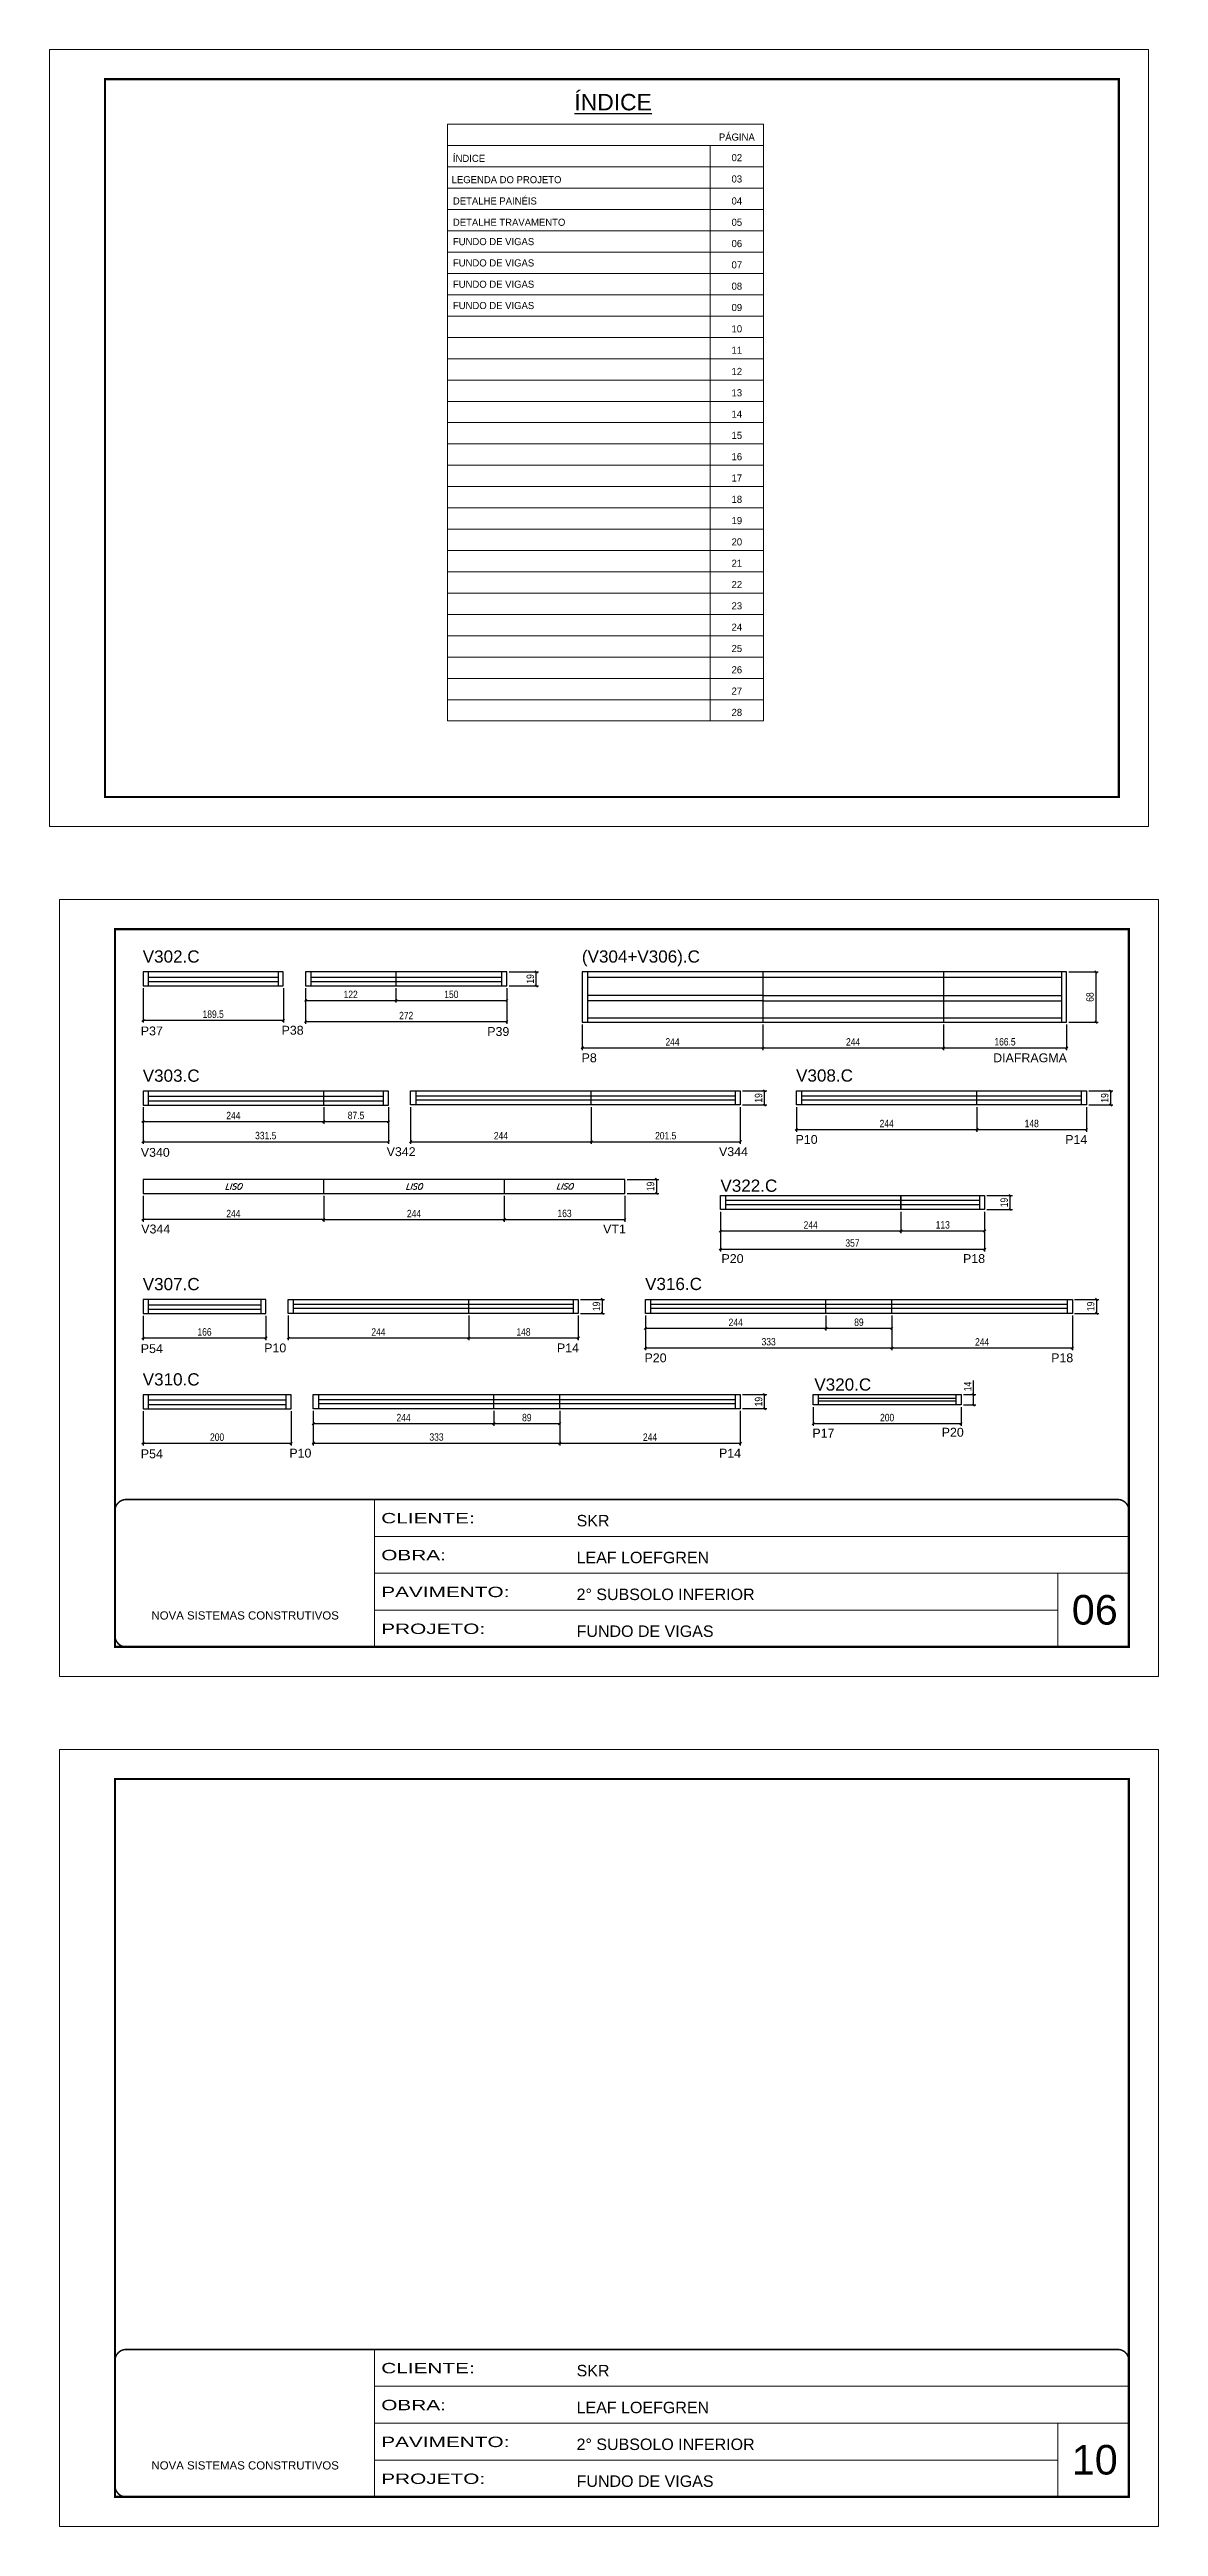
# Model space of a CAD drawing. Header units: millimetres. Extents: x 1959 to 8212, y 239 to 4735.
# Drawn here: x 3544 to 5042, y 1388 to 4735 of the extents above; entities that cross this region are included whole.
import ezdxf
from ezdxf.enums import TextEntityAlignment as Align

# ---------------------------------------------------------------- set-up
doc = ezdxf.new("R2010")
doc.units = ezdxf.units.MM
doc.linetypes.add('CONTINUO', pattern=[0])
doc.linetypes.add('DASHED', pattern=[0.75, 0.5, -0.25])
for name, color, linetype in [('5', 5, 'Continuous'), ('COTA', 241, 'Continuous'), ('NOMENCLATURA', 7, 'Continuous'), ('Painéis', 200, 'Continuous'), ('SARR_2.2x7', 40, 'Continuous'), ('SARR_EDITAR', 141, 'Continuous'), ('texto', 7, 'Continuous')]:
    doc.layers.add(name, color=color, linetype=linetype)
for name, color, linetype, lineweight in [('CARIMBO', 255, 'Continuous', 9), ('Folhas', 255, 'Continuous', 9), ('SARRAFO DE PRESSAO', 251, 'DASHED', 9)]:
    doc.layers.add(name, color=color, linetype=linetype, lineweight=lineweight)
doc.styles.add('ARIAL', font='arial.ttf')
doc.styles.add('COTA TECNICA', font='techl___.ttf', dxfattribs={"height": 10})
doc.styles.add('COTA TECNICA-50', font='techl___.ttf', dxfattribs={"height": 10})
doc.styles.add('ROMANS', font='romans.shx')
doc.styles.get("Standard").update_dxf_attribs({"font": 'arial.ttf'})
doc.styles.add('Tecnologia', font='')
doc.styles.get('Tecnologia').set_extended_font_data('Forgotten Futurist')
doc.dimstyles.new('COTA PAINEL-50', dxfattribs={"dimtxt": 10, "dimasz": 3, "dimexe": 3, "dimexo": 3, "dimgap": 3, "dimtad": 1, "dimdec": 1, "dimzin": 12, "dimdsep": 46, "dimtxsty": 'COTA TECNICA-50', "dimblk1": 'OBLIQUE', "dimblk2": 'OBLIQUE', "dimsah": 1, "dimcen": 0.9, "dimclrd": 4, "dimclre": 4, "dimclrt": 240, "dimadec": 1, "dimazin": 3, "dimtfac": 1, "dimtdec": 1, "dimtmove": 0, "dimatfit": 3, "dimfxl": 1, "dimtolj": 1, "dimtzin": 12, "dimarcsym": 0})
doc.dimstyles.new('PAINEL', dxfattribs={"dimtxt": 10, "dimasz": 3, "dimexe": 3, "dimexo": 3, "dimgap": 3, "dimtad": 1, "dimdec": 1, "dimzin": 12, "dimdsep": 46, "dimtxsty": 'COTA TECNICA', "dimblk1": 'OBLIQUE', "dimblk2": 'OBLIQUE', "dimsah": 1, "dimcen": 0.9, "dimclrd": 4, "dimclre": 4, "dimclrt": 240, "dimadec": 1, "dimazin": 3, "dimtfac": 1, "dimtdec": 1, "dimtmove": 0, "dimatfit": 3, "dimfxl": 1, "dimtolj": 1, "dimtzin": 12, "dimarcsym": 0})

msp = doc.modelspace()

# ---------------------------------------------------------------- texts
at = {"color": 0, "linetype": 'Continuous', "ltscale": 5, "style": 'ARIAL'}
msp.add_text('%%UÍNDICE', height=22.118, dxfattribs=at).set_placement((4305.35, 4653.07), align=Align.CENTER)
at = {"layer": '5', "linetype": 'Continuous'}
for s, rotation, p in [('P37', 359.99996, (3667.08, 3403.01)), ('P38', 359.99996, (3857.3, 3403.96)), ('P39', 0.00004, (4135.26, 3402.25)), ('P8', 0.00004, (4262.74, 3366.71)), ('DIAFRAGMA', 0.00004, (4818.92, 3366.71)), ('V340', 359.99996, (3667.08, 3238.92)), ('V342', 359.99996, (3999.3, 3239.87)), ('V344', 359.99996, (4448.43, 3239.87)), ('P10', 359.99996, (4551.88, 3256.36)), ('P14', 359.99996, (4916.3, 3256.36)), ('V344', 359.99996, (3667.69, 3135.36)), ('VT1', 359.99996, (4291.81, 3135.36)), ('P20', 359.99996, (4451.77, 3095.37)), ('P18', 359.99996, (4778.15, 3095.37)), ('P54', 359.99996, (3667.08, 2973.73)), ('P10', 359.99996, (3833.8, 2974.68)), ('P14', 359.99996, (4229.43, 2974.68)), ('P20', 359.99996, (4347.74, 2961.27)), ('P18', 359.99996, (4897.26, 2961.27)), ('P17', 359.99996, (4574.59, 2859.57)), ('P20', 359.99996, (4749.37, 2860.72)), ('P54', 359.99996, (3667.08, 2831.56)), ('P10', 359.99996, (3867.8, 2832.52)), ('P14', 359.99996, (4448.43, 2832.52))]:
    msp.add_text(s, height=12, rotation=rotation, dxfattribs=at).set_placement(p)
at = {"layer": 'CARIMBO', "style": 'Tecnologia'}
for s, p in [('PÁGINA', (4472.53, 4612.18)), ('02', (4472.53, 4584.35)), ('03', (4472.53, 4555.55)), ('04', (4472.53, 4525.79)), ('05', (4472.53, 4496.99)), ('06', (4472.53, 4468.2)), ('07', (4472.53, 4439.4)), ('08', (4472.53, 4410.61)), ('09', (4472.53, 4381.81)), ('10', (4472.53, 4353.01)), ('11', (4472.53, 4324.22)), ('12', (4472.53, 4295.42)), ('13', (4472.53, 4266.62)), ('14', (4472.53, 4237.83)), ('15', (4472.53, 4209.03)), ('16', (4472.53, 4180.24)), ('17', (4472.53, 4151.44)), ('18', (4472.53, 4122.64)), ('19', (4472.53, 4093.85)), ('20', (4472.53, 4065.05)), ('21', (4472.53, 4036.25)), ('22', (4472.53, 4007.46)), ('23', (4472.53, 3978.66)), ('24', (4472.53, 3949.87)), ('25', (4472.53, 3921.07)), ('26', (4472.53, 3892.27)), ('27', (4472.53, 3863.48)), ('28', (4472.53, 3834.68))]:
    msp.add_text(s, height=9.599, dxfattribs=at).set_placement(p, align=Align.CENTER)
at = {"layer": 'CARIMBO'}
for s, height, style, p in [('ÍNDICE', 9.599, 'Tecnologia', (4088.86, 4583.38)), ('LEGENDA DO PROJETO', 9.5987, 'Tecnologia', (4087.15, 4554.59)), ('DETALHE PAINÉIS', 9.5987, 'Tecnologia', (4088.86, 4525.79)), ('DETALHE TRAVAMENTO', 9.5987, 'Tecnologia', (4088.86, 4496.99)), ('FUNDO DE VIGAS', 9.5987, 'Tecnologia', (4088.86, 4470.87)), ('FUNDO DE VIGAS', 9.5987, 'Tecnologia', (4088.86, 4442.08)), ('FUNDO DE VIGAS', 9.5987, 'Tecnologia', (4088.86, 4413.28)), ('FUNDO DE VIGAS', 9.5987, 'Tecnologia', (4088.86, 4384.49)), ('06', 40, 'ARIAL', (4925.13, 2606.79)), ('10', 40, 'ARIAL', (4925.13, 1458.21))]:
    msp.add_text(s, height=height, dxfattribs=dict(at, style=style)).set_placement(p)
at = {"layer": 'NOMENCLATURA', "linetype": 'Continuous'}
for s, p in [('V302.C', (3669.7, 3501.37)), ('(V304+V306).C', (4263.14, 3501.37)), ('V303.C', (3669.7, 3340.36)), ('V308.C', (4552.57, 3340.56)), ('V322.C', (4450.34, 3191.66)), ('V307.C', (3669.7, 3058.68)), ('V316.C', (4348.53, 3058.88)), ('V310.C', (3669.7, 2929.92)), ('V320.C', (4577.26, 2922.99))]:
    msp.add_text(s, height=16.5, dxfattribs=at).set_placement(p)
at = {"layer": 'texto', "color": 2, "char_height": 8, "attachment_point": 5, "style": 'ROMANS'}
for insert in [(3792.17, 3198.85), (4036.17, 3198.84), (4239.67, 3199)]:
    msp.add_mtext('{\\Q19;\\C256;LISO}', dxfattribs=dict(at, insert=insert))

# ---------------------------------------------------------------- blocks, each defined once
blk = doc.blocks.new('9999999999')
at = {"color": 30, "linetype": 'CONTINUO'}
for p, q in [((98564.6, 34230.2), (98564.6, 34429.4)), ((98564.6, 34379.6), (99584, 34379.6)), ((98564.6, 34329.8), (99488, 34329.8)), ((99584, 34329.8), (99488, 34329.8)), ((99488, 34329.8), (99488, 34230.2)), ((98564.6, 34280), (99488, 34280))]:
    blk.add_line(p, q, dxfattribs=at)
at = {"color": 30, "linetype": 'CONTINUO', "const_width": 2}
blk.add_lwpolyline([(99584, 34230.2), (99584, 34414.4, 0.414214), (99569, 34429.4), (98229, 34429.4, 0.414214), (98214, 34414.4), (98214, 34245.2, 0.414214), (98229, 34230.2), (99584, 34230.2)], format="xyb", dxfattribs=at)
at = {"layer": 'Folhas'}
blk.add_lwpolyline([(98139, 34190.2), (99624, 34190.2), (99624, 35240.2), (98139, 35240.2)], close=True, dxfattribs=at)
at = {"layer": 'Folhas', "color": 30, "const_width": 3}
blk.add_lwpolyline([(98214, 34230.2), (99584, 34230.2), (99584, 35200.2), (98214, 35200.2)], close=True, dxfattribs=at)
at = {"color": 7, "linetype": 'Continuous', "ltscale": 5, "style": 'ARIAL'}
for s, height, p in [('SKR', 15.48, (98837.7, 34393.1)), ('LEAF LOEFGREN', 15.483, (98837.7, 34343.3)), ('2° SUBSOLO INFERIOR', 15.483, (98837.7, 34293.5)), ('NOVA SISTEMAS CONSTRUTIVOS', 11.059, (98263.2, 34267.2)), ('FUNDO DE VIGAS', 15.483, (98837.7, 34243.7))]:
    blk.add_text(s, height=height, dxfattribs=at).set_placement(p)
at = {"layer": 'Folhas', "color": 7, "style": 'Tecnologia', "width": 1.5}
for s, p in [('CLIENTE:', (98573.7, 34397.2)), ('OBRA:', (98573.7, 34347.3)), ('PAVIMENTO:', (98573.7, 34297.5)), ('PROJETO:', (98573.7, 34247.7))]:
    blk.add_text(s, height=14, dxfattribs=at).set_placement(p)
blk = doc.blocks.new('_Oblique')
at = {"color": 0, "linetype": 'ByBlock', "lineweight": -2}
blk.add_line((-0.5, -0.5), (0.5, 0.5), dxfattribs=at)
blk = doc.blocks.new('*D14')
at = {"layer": 'COTA', "color": 4, "linetype": 'ByBlock', "lineweight": -2, "transparency": 16777216}
for p, q in [((3670.2, 3305.8), (3670.2, 3256.3)), ((4001.7, 3305.8), (4001.7, 3256.3)), ((3670.2, 3259.3), (4001.7, 3259.3))]:
    blk.add_line(p, q, dxfattribs=at)
at = {"layer": 'Defpoints', "color": 0, "linetype": 'ByBlock', "transparency": 16777216}
for p in [(3670.2, 3308.8), (4001.7, 3308.8), (4001.7, 3259.3)]:
    blk.add_point(p, dxfattribs=at)
at = {"layer": 'COTA', "color": 4, "linetype": 'ByBlock', "lineweight": -2, "transparency": 16777216, "xscale": 3, "yscale": 3, "zscale": 3, "rotation": 180}
blk.add_blockref('_Oblique', (3670.2, 3259.3), dxfattribs=at)
at = {"layer": 'COTA', "color": 4, "linetype": 'ByBlock', "lineweight": -2, "transparency": 16777216, "xscale": 3, "yscale": 3, "zscale": 3}
blk.add_blockref('_Oblique', (4001.7, 3259.3), dxfattribs=at)
at = {"layer": 'COTA', "color": 240, "linetype": 'ByBlock', "transparency": 16777216, "insert": (3835.9, 3267.6), "char_height": 10, "attachment_point": 5, "style": 'COTA TECNICA-50'}
blk.add_mtext('\\A1;331.5', dxfattribs=at)
blk = doc.blocks.new('*D11')
at = {"layer": 'COTA', "color": 4, "linetype": 'ByBlock', "lineweight": -2, "transparency": 16777216}
for p, q in [((4031.7, 3306), (4031.7, 3256.3)), ((4275.7, 3306), (4275.7, 3256.3)), ((4031.7, 3259.3), (4275.7, 3259.3))]:
    blk.add_line(p, q, dxfattribs=at)
at = {"layer": 'Defpoints', "color": 0, "linetype": 'ByBlock', "transparency": 16777216}
for p in [(4031.7, 3309), (4275.7, 3309), (4275.7, 3259.3)]:
    blk.add_point(p, dxfattribs=at)
at = {"layer": 'COTA', "color": 4, "linetype": 'ByBlock', "lineweight": -2, "transparency": 16777216, "xscale": 3, "yscale": 3, "zscale": 3, "rotation": 180}
blk.add_blockref('_Oblique', (4031.7, 3259.3), dxfattribs=at)
at = {"layer": 'COTA', "color": 4, "linetype": 'ByBlock', "lineweight": -2, "transparency": 16777216, "xscale": 3, "yscale": 3, "zscale": 3}
blk.add_blockref('_Oblique', (4275.7, 3259.3), dxfattribs=at)
at = {"layer": 'COTA', "color": 240, "linetype": 'ByBlock', "transparency": 16777216, "insert": (4153.7, 3267.4), "char_height": 10, "attachment_point": 5, "style": 'COTA TECNICA-50'}
blk.add_mtext('\\A1;244', dxfattribs=at)
blk = doc.blocks.new('*D12')
at = {"layer": 'COTA', "color": 4, "linetype": 'ByBlock', "lineweight": -2, "transparency": 16777216}
for p, q in [((4275.7, 3306), (4275.7, 3256.3)), ((4477.2, 3306), (4477.2, 3256.3)), ((4275.7, 3259.3), (4477.2, 3259.3))]:
    blk.add_line(p, q, dxfattribs=at)
at = {"layer": 'Defpoints', "color": 0, "linetype": 'ByBlock', "transparency": 16777216}
for p in [(4275.7, 3309), (4477.2, 3309), (4477.2, 3259.3)]:
    blk.add_point(p, dxfattribs=at)
at = {"layer": 'COTA', "color": 4, "linetype": 'ByBlock', "lineweight": -2, "transparency": 16777216, "xscale": 3, "yscale": 3, "zscale": 3, "rotation": 180}
blk.add_blockref('_Oblique', (4275.7, 3259.3), dxfattribs=at)
at = {"layer": 'COTA', "color": 4, "linetype": 'ByBlock', "lineweight": -2, "transparency": 16777216, "xscale": 3, "yscale": 3, "zscale": 3}
blk.add_blockref('_Oblique', (4477.2, 3259.3), dxfattribs=at)
at = {"layer": 'COTA', "color": 240, "linetype": 'ByBlock', "transparency": 16777216, "insert": (4376.4, 3267.4), "char_height": 10, "attachment_point": 5, "style": 'COTA TECNICA-50'}
blk.add_mtext('\\A1;201.5', dxfattribs=at)
blk = doc.blocks.new('*D13')
at = {"layer": 'COTA', "color": 4, "lineweight": -2, "transparency": 16777216}
for p, q in [((4480.2, 3328), (4512.9, 3328)), ((4509.9, 3309), (4509.9, 3328)), ((4480.2, 3309), (4512.9, 3309))]:
    blk.add_line(p, q, dxfattribs=at)
at = {"layer": 'Defpoints', "color": 0, "transparency": 16777216}
for p in [(4477.2, 3328), (4509.9, 3328), (4477.2, 3309)]:
    blk.add_point(p, dxfattribs=at)
at = {"layer": 'COTA', "color": 4, "lineweight": -2, "transparency": 16777216, "xscale": 3, "yscale": 3, "zscale": 3}
for p, rotation in [((4509.9, 3328), 90), ((4509.9, 3309), 270)]:
    blk.add_blockref('_Oblique', p, dxfattribs=dict(at, rotation=rotation))
at = {"layer": 'COTA', "color": 240, "transparency": 16777216, "insert": (4501.9, 3318.5), "char_height": 10, "attachment_point": 5, "rotation": 90, "style": 'COTA TECNICA'}
blk.add_mtext('\\A1;19', dxfattribs=at)
blk = doc.blocks.new('*D15')
at = {"layer": 'COTA', "color": 4, "lineweight": -2, "transparency": 16777216}
for p, q in [((3670.2, 3305.8), (3670.2, 3283.6)), ((3670.2, 3286.6), (3914.2, 3286.6)), ((3914.2, 3305.8), (3914.2, 3283.6))]:
    blk.add_line(p, q, dxfattribs=at)
at = {"layer": 'Defpoints', "color": 0, "transparency": 16777216}
for p in [(3670.2, 3308.8), (3914.2, 3308.8), (3914.2, 3286.6)]:
    blk.add_point(p, dxfattribs=at)
at = {"layer": 'COTA', "color": 4, "lineweight": -2, "transparency": 16777216, "xscale": 3, "yscale": 3, "zscale": 3, "rotation": 180}
blk.add_blockref('_Oblique', (3670.2, 3286.6), dxfattribs=at)
at = {"layer": 'COTA', "color": 4, "lineweight": -2, "transparency": 16777216, "xscale": 3, "yscale": 3, "zscale": 3}
blk.add_blockref('_Oblique', (3914.2, 3286.6), dxfattribs=at)
at = {"layer": 'COTA', "color": 240, "transparency": 16777216, "insert": (3792.2, 3294.7), "char_height": 10, "attachment_point": 5, "style": 'COTA TECNICA'}
blk.add_mtext('\\A1;244', dxfattribs=at)
blk = doc.blocks.new('*D16')
at = {"layer": 'COTA', "color": 4, "lineweight": -2, "transparency": 16777216}
for p, q in [((3914.2, 3305.8), (3914.2, 3283.6)), ((3914.2, 3286.6), (4001.7, 3286.6)), ((4001.7, 3305.8), (4001.7, 3283.6))]:
    blk.add_line(p, q, dxfattribs=at)
at = {"layer": 'Defpoints', "color": 0, "transparency": 16777216}
for p in [(3914.2, 3308.8), (4001.7, 3308.8), (4001.7, 3286.6)]:
    blk.add_point(p, dxfattribs=at)
at = {"layer": 'COTA', "color": 4, "lineweight": -2, "transparency": 16777216, "xscale": 3, "yscale": 3, "zscale": 3, "rotation": 180}
blk.add_blockref('_Oblique', (3914.2, 3286.6), dxfattribs=at)
at = {"layer": 'COTA', "color": 4, "lineweight": -2, "transparency": 16777216, "xscale": 3, "yscale": 3, "zscale": 3}
blk.add_blockref('_Oblique', (4001.7, 3286.6), dxfattribs=at)
at = {"layer": 'COTA', "color": 240, "transparency": 16777216, "insert": (3957.9, 3294.8), "char_height": 10, "attachment_point": 5, "style": 'COTA TECNICA'}
blk.add_mtext('\\A1;87.5', dxfattribs=at)
blk = doc.blocks.new('*D17')
at = {"layer": 'COTA', "color": 4, "lineweight": -2, "transparency": 16777216}
for p, q in [((3670.2, 3186.4), (3670.2, 3151.2)), ((3914.2, 3186.4), (3914.2, 3151.2)), ((3914.2, 3154.2), (3670.2, 3154.2))]:
    blk.add_line(p, q, dxfattribs=at)
at = {"layer": 'Defpoints', "color": 0, "transparency": 16777216}
for p in [(3670.2, 3189.4), (3914.2, 3189.4), (3670.2, 3154.2)]:
    blk.add_point(p, dxfattribs=at)
at = {"layer": 'COTA', "color": 4, "lineweight": -2, "transparency": 16777216, "xscale": 3, "yscale": 3, "zscale": 3, "rotation": 180}
blk.add_blockref('_Oblique', (3670.2, 3154.2), dxfattribs=at)
at = {"layer": 'COTA', "color": 4, "lineweight": -2, "transparency": 16777216, "xscale": 3, "yscale": 3, "zscale": 3}
blk.add_blockref('_Oblique', (3914.2, 3154.2), dxfattribs=at)
at = {"layer": 'COTA', "color": 240, "transparency": 16777216, "insert": (3792.2, 3162.2), "char_height": 10, "attachment_point": 5, "style": 'COTA TECNICA'}
blk.add_mtext('\\A1;244', dxfattribs=at)
blk = doc.blocks.new('*D18')
at = {"layer": 'COTA', "color": 4, "lineweight": -2, "transparency": 16777216}
for p, q in [((3914.2, 3186.4), (3914.2, 3151.2)), ((4158.2, 3186.4), (4158.2, 3151.2)), ((3914.2, 3154.2), (4158.2, 3154.2))]:
    blk.add_line(p, q, dxfattribs=at)
at = {"layer": 'Defpoints', "color": 0, "transparency": 16777216}
for p in [(3914.2, 3189.4), (4158.2, 3189.4), (4158.2, 3154.2)]:
    blk.add_point(p, dxfattribs=at)
at = {"layer": 'COTA', "color": 4, "lineweight": -2, "transparency": 16777216, "xscale": 3, "yscale": 3, "zscale": 3, "rotation": 180}
blk.add_blockref('_Oblique', (3914.2, 3154.2), dxfattribs=at)
at = {"layer": 'COTA', "color": 4, "lineweight": -2, "transparency": 16777216, "xscale": 3, "yscale": 3, "zscale": 3}
blk.add_blockref('_Oblique', (4158.2, 3154.2), dxfattribs=at)
at = {"layer": 'COTA', "color": 240, "transparency": 16777216, "insert": (4036.2, 3162.2), "char_height": 10, "attachment_point": 5, "style": 'COTA TECNICA'}
blk.add_mtext('\\A1;244', dxfattribs=at)
blk = doc.blocks.new('*D19')
at = {"layer": 'COTA', "color": 4, "lineweight": -2, "transparency": 16777216}
for p, q in [((4158.2, 3186.4), (4158.2, 3151.2)), ((4321.2, 3186.4), (4321.2, 3151.2)), ((4158.2, 3154.2), (4321.2, 3154.2))]:
    blk.add_line(p, q, dxfattribs=at)
at = {"layer": 'Defpoints', "color": 0, "transparency": 16777216}
for p in [(4158.2, 3189.4), (4321.2, 3189.4), (4321.2, 3154.2)]:
    blk.add_point(p, dxfattribs=at)
at = {"layer": 'COTA', "color": 4, "lineweight": -2, "transparency": 16777216, "xscale": 3, "yscale": 3, "zscale": 3, "rotation": 180}
blk.add_blockref('_Oblique', (4158.2, 3154.2), dxfattribs=at)
at = {"layer": 'COTA', "color": 4, "lineweight": -2, "transparency": 16777216, "xscale": 3, "yscale": 3, "zscale": 3}
blk.add_blockref('_Oblique', (4321.2, 3154.2), dxfattribs=at)
at = {"layer": 'COTA', "color": 240, "transparency": 16777216, "insert": (4239.7, 3162.4), "char_height": 10, "attachment_point": 5, "style": 'COTA TECNICA'}
blk.add_mtext('\\A1;163', dxfattribs=at)
blk = doc.blocks.new('*D20')
at = {"layer": 'COTA', "color": 4, "lineweight": -2, "transparency": 16777216}
for p, q in [((4324.2, 3208.4), (4367, 3208.4)), ((4324.2, 3189.4), (4367, 3189.4)), ((4364, 3208.4), (4364, 3189.4))]:
    blk.add_line(p, q, dxfattribs=at)
at = {"layer": 'Defpoints', "color": 0, "transparency": 16777216}
for p in [(4321.2, 3208.4), (4321.2, 3189.4), (4364, 3189.4)]:
    blk.add_point(p, dxfattribs=at)
at = {"layer": 'COTA', "color": 4, "lineweight": -2, "transparency": 16777216, "xscale": 3, "yscale": 3, "zscale": 3}
for p, rotation in [((4364, 3208.4), 90), ((4364, 3189.4), 270)]:
    blk.add_blockref('_Oblique', p, dxfattribs=dict(at, rotation=rotation))
at = {"layer": 'COTA', "color": 240, "transparency": 16777216, "insert": (4355.9, 3198.9), "char_height": 10, "attachment_point": 5, "rotation": 90, "style": 'COTA TECNICA'}
blk.add_mtext('\\A1;19', dxfattribs=at)
blk = doc.blocks.new('*D21')
at = {"layer": 'COTA', "color": 4, "linetype": 'ByBlock', "lineweight": -2, "transparency": 16777216}
for p, q in [((3670.2, 3466.8), (3670.2, 3420.4)), ((3859.7, 3466.8), (3859.7, 3420.4)), ((3670.2, 3423.4), (3859.7, 3423.4))]:
    blk.add_line(p, q, dxfattribs=at)
at = {"layer": 'Defpoints', "color": 0, "linetype": 'ByBlock', "transparency": 16777216}
for p in [(3670.2, 3469.8), (3859.7, 3469.8), (3859.7, 3423.4)]:
    blk.add_point(p, dxfattribs=at)
at = {"layer": 'COTA', "color": 4, "linetype": 'ByBlock', "lineweight": -2, "transparency": 16777216, "xscale": 3, "yscale": 3, "zscale": 3, "rotation": 180}
blk.add_blockref('_Oblique', (3670.2, 3423.4), dxfattribs=at)
at = {"layer": 'COTA', "color": 4, "linetype": 'ByBlock', "lineweight": -2, "transparency": 16777216, "xscale": 3, "yscale": 3, "zscale": 3}
blk.add_blockref('_Oblique', (3859.7, 3423.4), dxfattribs=at)
at = {"layer": 'COTA', "color": 240, "linetype": 'ByBlock', "transparency": 16777216, "insert": (3764.9, 3431.6), "char_height": 10, "attachment_point": 5, "style": 'COTA TECNICA-50'}
blk.add_mtext('\\A1;189.5', dxfattribs=at)
blk = doc.blocks.new('*D23')
at = {"layer": 'COTA', "color": 4, "linetype": 'ByBlock', "lineweight": -2, "transparency": 16777216}
for p, q in [((3889.7, 3466.8), (3889.7, 3418.7)), ((4161.7, 3466.8), (4161.7, 3418.7)), ((3889.7, 3421.7), (4161.7, 3421.7))]:
    blk.add_line(p, q, dxfattribs=at)
at = {"layer": 'Defpoints', "color": 0, "linetype": 'ByBlock', "transparency": 16777216}
for p in [(3889.7, 3469.8), (4161.7, 3469.8), (4161.7, 3421.7)]:
    blk.add_point(p, dxfattribs=at)
at = {"layer": 'COTA', "color": 4, "linetype": 'ByBlock', "lineweight": -2, "transparency": 16777216, "xscale": 3, "yscale": 3, "zscale": 3, "rotation": 180}
blk.add_blockref('_Oblique', (3889.7, 3421.7), dxfattribs=at)
at = {"layer": 'COTA', "color": 4, "linetype": 'ByBlock', "lineweight": -2, "transparency": 16777216, "xscale": 3, "yscale": 3, "zscale": 3}
blk.add_blockref('_Oblique', (4161.7, 3421.7), dxfattribs=at)
at = {"layer": 'COTA', "color": 240, "linetype": 'ByBlock', "transparency": 16777216, "insert": (4025.7, 3429.8), "char_height": 10, "attachment_point": 5, "style": 'COTA TECNICA-50'}
blk.add_mtext('\\A1;272', dxfattribs=at)
blk = doc.blocks.new('*D24')
at = {"layer": 'COTA', "color": 4, "lineweight": -2, "transparency": 16777216}
for p, q in [((3889.7, 3466.8), (3889.7, 3447.3)), ((3889.7, 3450.3), (4011.7, 3450.3)), ((4011.7, 3466.8), (4011.7, 3447.3))]:
    blk.add_line(p, q, dxfattribs=at)
at = {"layer": 'Defpoints', "color": 0, "transparency": 16777216}
for p in [(3889.7, 3469.8), (4011.7, 3469.8), (4011.7, 3450.3)]:
    blk.add_point(p, dxfattribs=at)
at = {"layer": 'COTA', "color": 4, "lineweight": -2, "transparency": 16777216, "xscale": 3, "yscale": 3, "zscale": 3, "rotation": 180}
blk.add_blockref('_Oblique', (3889.7, 3450.3), dxfattribs=at)
at = {"layer": 'COTA', "color": 4, "lineweight": -2, "transparency": 16777216, "xscale": 3, "yscale": 3, "zscale": 3}
blk.add_blockref('_Oblique', (4011.7, 3450.3), dxfattribs=at)
at = {"layer": 'COTA', "color": 240, "transparency": 16777216, "insert": (3950.7, 3458.4), "char_height": 10, "attachment_point": 5, "style": 'COTA TECNICA'}
blk.add_mtext('\\A1;122', dxfattribs=at)
blk = doc.blocks.new('*D25')
at = {"layer": 'COTA', "color": 4, "lineweight": -2, "transparency": 16777216}
for p, q in [((4011.7, 3466.8), (4011.7, 3447.3)), ((4011.7, 3450.3), (4161.7, 3450.3)), ((4161.7, 3466.8), (4161.7, 3447.3))]:
    blk.add_line(p, q, dxfattribs=at)
at = {"layer": 'Defpoints', "color": 0, "transparency": 16777216}
for p in [(4011.7, 3469.8), (4161.7, 3469.8), (4161.7, 3450.3)]:
    blk.add_point(p, dxfattribs=at)
at = {"layer": 'COTA', "color": 4, "lineweight": -2, "transparency": 16777216, "xscale": 3, "yscale": 3, "zscale": 3, "rotation": 180}
blk.add_blockref('_Oblique', (4011.7, 3450.3), dxfattribs=at)
at = {"layer": 'COTA', "color": 4, "lineweight": -2, "transparency": 16777216, "xscale": 3, "yscale": 3, "zscale": 3}
blk.add_blockref('_Oblique', (4161.7, 3450.3), dxfattribs=at)
at = {"layer": 'COTA', "color": 240, "transparency": 16777216, "insert": (4086.7, 3458.4), "char_height": 10, "attachment_point": 5, "style": 'COTA TECNICA'}
blk.add_mtext('\\A1;150', dxfattribs=at)
blk = doc.blocks.new('*D22')
at = {"layer": 'COTA', "color": 4, "lineweight": -2, "transparency": 16777216}
for p, q in [((4164.7, 3488.8), (4204.5, 3488.8)), ((4201.5, 3469.8), (4201.5, 3488.8)), ((4164.7, 3469.8), (4204.5, 3469.8))]:
    blk.add_line(p, q, dxfattribs=at)
at = {"layer": 'Defpoints', "color": 0, "transparency": 16777216}
for p in [(4161.7, 3488.8), (4201.5, 3488.8), (4161.7, 3469.8)]:
    blk.add_point(p, dxfattribs=at)
at = {"layer": 'COTA', "color": 4, "lineweight": -2, "transparency": 16777216, "xscale": 3, "yscale": 3, "zscale": 3}
for p, rotation in [((4201.5, 3488.8), 90), ((4201.5, 3469.8), 270)]:
    blk.add_blockref('_Oblique', p, dxfattribs=dict(at, rotation=rotation))
at = {"layer": 'COTA', "color": 240, "transparency": 16777216, "insert": (4193.4, 3479.3), "char_height": 10, "attachment_point": 5, "rotation": 90, "style": 'COTA TECNICA'}
blk.add_mtext('\\A1;19', dxfattribs=at)
blk = doc.blocks.new('*D27')
at = {"layer": 'COTA', "color": 4, "lineweight": -2, "transparency": 16777216}
for p, q in [((4263.6, 3417.8), (4263.6, 3383.2)), ((4507.6, 3417.8), (4507.6, 3383.2)), ((4263.6, 3386.2), (4507.6, 3386.2))]:
    blk.add_line(p, q, dxfattribs=at)
at = {"layer": 'Defpoints', "color": 0, "transparency": 16777216}
for p in [(4263.6, 3420.8), (4507.6, 3420.8), (4507.6, 3386.2)]:
    blk.add_point(p, dxfattribs=at)
at = {"layer": 'COTA', "color": 4, "lineweight": -2, "transparency": 16777216, "xscale": 3, "yscale": 3, "zscale": 3, "rotation": 180}
blk.add_blockref('_Oblique', (4263.6, 3386.2), dxfattribs=at)
at = {"layer": 'COTA', "color": 4, "lineweight": -2, "transparency": 16777216, "xscale": 3, "yscale": 3, "zscale": 3}
blk.add_blockref('_Oblique', (4507.6, 3386.2), dxfattribs=at)
at = {"layer": 'COTA', "color": 240, "transparency": 16777216, "insert": (4385.6, 3394.2), "char_height": 10, "attachment_point": 5, "style": 'COTA TECNICA'}
blk.add_mtext('\\A1;244', dxfattribs=at)
blk = doc.blocks.new('*D28')
at = {"layer": 'COTA', "color": 4, "lineweight": -2, "transparency": 16777216}
for p, q in [((4507.6, 3417.8), (4507.6, 3383.2)), ((4751.6, 3417.8), (4751.6, 3383.2)), ((4507.6, 3386.2), (4751.6, 3386.2))]:
    blk.add_line(p, q, dxfattribs=at)
at = {"layer": 'Defpoints', "color": 0, "transparency": 16777216}
for p in [(4507.6, 3420.8), (4751.6, 3420.8), (4751.6, 3386.2)]:
    blk.add_point(p, dxfattribs=at)
at = {"layer": 'COTA', "color": 4, "lineweight": -2, "transparency": 16777216, "xscale": 3, "yscale": 3, "zscale": 3, "rotation": 180}
blk.add_blockref('_Oblique', (4507.6, 3386.2), dxfattribs=at)
at = {"layer": 'COTA', "color": 4, "lineweight": -2, "transparency": 16777216, "xscale": 3, "yscale": 3, "zscale": 3}
blk.add_blockref('_Oblique', (4751.6, 3386.2), dxfattribs=at)
at = {"layer": 'COTA', "color": 240, "transparency": 16777216, "insert": (4629.6, 3394.2), "char_height": 10, "attachment_point": 5, "style": 'COTA TECNICA'}
blk.add_mtext('\\A1;244', dxfattribs=at)
blk = doc.blocks.new('*D26')
at = {"layer": 'COTA', "color": 4, "lineweight": -2, "transparency": 16777216}
for p, q in [((4921.1, 3488.8), (4960.9, 3488.8)), ((4957.9, 3420.8), (4957.9, 3488.8)), ((4921.1, 3420.8), (4960.9, 3420.8))]:
    blk.add_line(p, q, dxfattribs=at)
at = {"layer": 'Defpoints', "color": 0, "transparency": 16777216}
for p in [(4918.1, 3488.8), (4957.9, 3488.8), (4918.1, 3420.8)]:
    blk.add_point(p, dxfattribs=at)
at = {"layer": 'COTA', "color": 4, "lineweight": -2, "transparency": 16777216, "xscale": 3, "yscale": 3, "zscale": 3}
for p, rotation in [((4957.9, 3488.8), 90), ((4957.9, 3420.8), 270)]:
    blk.add_blockref('_Oblique', p, dxfattribs=dict(at, rotation=rotation))
at = {"layer": 'COTA', "color": 240, "transparency": 16777216, "insert": (4949.8, 3454.8), "char_height": 10, "attachment_point": 5, "rotation": 90, "style": 'COTA TECNICA'}
blk.add_mtext('\\A1;68', dxfattribs=at)
blk = doc.blocks.new('*D29')
at = {"layer": 'COTA', "color": 4, "lineweight": -2, "transparency": 16777216}
for p, q in [((4751.6, 3417.8), (4751.6, 3383.2)), ((4918.1, 3417.8), (4918.1, 3383.2)), ((4751.6, 3386.2), (4918.1, 3386.2))]:
    blk.add_line(p, q, dxfattribs=at)
at = {"layer": 'Defpoints', "color": 0, "transparency": 16777216}
for p in [(4751.6, 3420.8), (4918.1, 3420.8), (4918.1, 3386.2)]:
    blk.add_point(p, dxfattribs=at)
at = {"layer": 'COTA', "color": 4, "lineweight": -2, "transparency": 16777216, "xscale": 3, "yscale": 3, "zscale": 3, "rotation": 180}
blk.add_blockref('_Oblique', (4751.6, 3386.2), dxfattribs=at)
at = {"layer": 'COTA', "color": 4, "lineweight": -2, "transparency": 16777216, "xscale": 3, "yscale": 3, "zscale": 3}
blk.add_blockref('_Oblique', (4918.1, 3386.2), dxfattribs=at)
at = {"layer": 'COTA', "color": 240, "transparency": 16777216, "insert": (4834.9, 3394.3), "char_height": 10, "attachment_point": 5, "style": 'COTA TECNICA'}
blk.add_mtext('\\A1;166.5', dxfattribs=at)
blk = doc.blocks.new('*D33')
at = {"layer": 'COTA', "color": 4, "linetype": 'ByBlock', "lineweight": -2, "transparency": 16777216}
for p, q in [((3670.2, 3024.1), (3670.2, 2991.1)), ((3836.2, 3024.1), (3836.2, 2991.1)), ((3670.2, 2994.1), (3836.2, 2994.1))]:
    blk.add_line(p, q, dxfattribs=at)
at = {"layer": 'Defpoints', "color": 0, "linetype": 'ByBlock', "transparency": 16777216}
for p in [(3670.2, 3027.1), (3836.2, 3027.1), (3836.2, 2994.1)]:
    blk.add_point(p, dxfattribs=at)
at = {"layer": 'COTA', "color": 4, "linetype": 'ByBlock', "lineweight": -2, "transparency": 16777216, "xscale": 3, "yscale": 3, "zscale": 3, "rotation": 180}
blk.add_blockref('_Oblique', (3670.2, 2994.1), dxfattribs=at)
at = {"layer": 'COTA', "color": 4, "linetype": 'ByBlock', "lineweight": -2, "transparency": 16777216, "xscale": 3, "yscale": 3, "zscale": 3}
blk.add_blockref('_Oblique', (3836.2, 2994.1), dxfattribs=at)
at = {"layer": 'COTA', "color": 240, "linetype": 'ByBlock', "transparency": 16777216, "insert": (3753.2, 3002.2), "char_height": 10, "attachment_point": 5, "style": 'COTA TECNICA-50'}
blk.add_mtext('\\A1;166', dxfattribs=at)
blk = doc.blocks.new('*D30')
at = {"layer": 'COTA', "color": 4, "linetype": 'ByBlock', "lineweight": -2, "transparency": 16777216}
for p, q in [((3866.2, 3024.3), (3866.2, 2991.1)), ((4110.2, 3024.3), (4110.2, 2991.1)), ((3866.2, 2994.1), (4110.2, 2994.1))]:
    blk.add_line(p, q, dxfattribs=at)
at = {"layer": 'Defpoints', "color": 0, "linetype": 'ByBlock', "transparency": 16777216}
for p in [(3866.2, 3027.3), (4110.2, 3027.3), (4110.2, 2994.1)]:
    blk.add_point(p, dxfattribs=at)
at = {"layer": 'COTA', "color": 4, "linetype": 'ByBlock', "lineweight": -2, "transparency": 16777216, "xscale": 3, "yscale": 3, "zscale": 3, "rotation": 180}
blk.add_blockref('_Oblique', (3866.2, 2994.1), dxfattribs=at)
at = {"layer": 'COTA', "color": 4, "linetype": 'ByBlock', "lineweight": -2, "transparency": 16777216, "xscale": 3, "yscale": 3, "zscale": 3}
blk.add_blockref('_Oblique', (4110.2, 2994.1), dxfattribs=at)
at = {"layer": 'COTA', "color": 240, "linetype": 'ByBlock', "transparency": 16777216, "insert": (3988.2, 3002.2), "char_height": 10, "attachment_point": 5, "style": 'COTA TECNICA-50'}
blk.add_mtext('\\A1;244', dxfattribs=at)
blk = doc.blocks.new('*D31')
at = {"layer": 'COTA', "color": 4, "linetype": 'ByBlock', "lineweight": -2, "transparency": 16777216}
for p, q in [((4110.2, 3024.3), (4110.2, 2991.1)), ((4258.2, 3024.3), (4258.2, 2991.1)), ((4110.2, 2994.1), (4258.2, 2994.1))]:
    blk.add_line(p, q, dxfattribs=at)
at = {"layer": 'Defpoints', "color": 0, "linetype": 'ByBlock', "transparency": 16777216}
for p in [(4110.2, 3027.3), (4258.2, 3027.3), (4258.2, 2994.1)]:
    blk.add_point(p, dxfattribs=at)
at = {"layer": 'COTA', "color": 4, "linetype": 'ByBlock', "lineweight": -2, "transparency": 16777216, "xscale": 3, "yscale": 3, "zscale": 3, "rotation": 180}
blk.add_blockref('_Oblique', (4110.2, 2994.1), dxfattribs=at)
at = {"layer": 'COTA', "color": 4, "linetype": 'ByBlock', "lineweight": -2, "transparency": 16777216, "xscale": 3, "yscale": 3, "zscale": 3}
blk.add_blockref('_Oblique', (4258.2, 2994.1), dxfattribs=at)
at = {"layer": 'COTA', "color": 240, "linetype": 'ByBlock', "transparency": 16777216, "insert": (4184.2, 3002.2), "char_height": 10, "attachment_point": 5, "style": 'COTA TECNICA-50'}
blk.add_mtext('\\A1;148', dxfattribs=at)
blk = doc.blocks.new('*D32')
at = {"layer": 'COTA', "color": 4, "lineweight": -2, "transparency": 16777216}
for p, q in [((4261.2, 3046.3), (4293.9, 3046.3)), ((4290.9, 3027.3), (4290.9, 3046.3)), ((4261.2, 3027.3), (4293.9, 3027.3))]:
    blk.add_line(p, q, dxfattribs=at)
at = {"layer": 'Defpoints', "color": 0, "transparency": 16777216}
for p in [(4258.2, 3046.3), (4290.9, 3046.3), (4258.2, 3027.3)]:
    blk.add_point(p, dxfattribs=at)
at = {"layer": 'COTA', "color": 4, "lineweight": -2, "transparency": 16777216, "xscale": 3, "yscale": 3, "zscale": 3}
for p, rotation in [((4290.9, 3046.3), 90), ((4290.9, 3027.3), 270)]:
    blk.add_blockref('_Oblique', p, dxfattribs=dict(at, rotation=rotation))
at = {"layer": 'COTA', "color": 240, "transparency": 16777216, "insert": (4282.9, 3036.8), "char_height": 10, "attachment_point": 5, "rotation": 90, "style": 'COTA TECNICA'}
blk.add_mtext('\\A1;19', dxfattribs=at)
blk = doc.blocks.new('*D34')
at = {"layer": 'COTA', "color": 4, "linetype": 'ByBlock', "lineweight": -2, "transparency": 16777216}
for p, q in [((4553, 3306), (4553, 3272.8)), ((4797, 3306), (4797, 3272.8)), ((4553, 3275.8), (4797, 3275.8))]:
    blk.add_line(p, q, dxfattribs=at)
at = {"layer": 'Defpoints', "color": 0, "linetype": 'ByBlock', "transparency": 16777216}
for p in [(4553, 3309), (4797, 3309), (4797, 3275.8)]:
    blk.add_point(p, dxfattribs=at)
at = {"layer": 'COTA', "color": 4, "linetype": 'ByBlock', "lineweight": -2, "transparency": 16777216, "xscale": 3, "yscale": 3, "zscale": 3, "rotation": 180}
blk.add_blockref('_Oblique', (4553, 3275.8), dxfattribs=at)
at = {"layer": 'COTA', "color": 4, "linetype": 'ByBlock', "lineweight": -2, "transparency": 16777216, "xscale": 3, "yscale": 3, "zscale": 3}
blk.add_blockref('_Oblique', (4797, 3275.8), dxfattribs=at)
at = {"layer": 'COTA', "color": 240, "linetype": 'ByBlock', "transparency": 16777216, "insert": (4675, 3283.9), "char_height": 10, "attachment_point": 5, "style": 'COTA TECNICA-50'}
blk.add_mtext('\\A1;244', dxfattribs=at)
blk = doc.blocks.new('*D35')
at = {"layer": 'COTA', "color": 4, "linetype": 'ByBlock', "lineweight": -2, "transparency": 16777216}
for p, q in [((4797, 3306), (4797, 3272.8)), ((4945, 3306), (4945, 3272.8)), ((4797, 3275.8), (4945, 3275.8))]:
    blk.add_line(p, q, dxfattribs=at)
at = {"layer": 'Defpoints', "color": 0, "linetype": 'ByBlock', "transparency": 16777216}
for p in [(4797, 3309), (4945, 3309), (4945, 3275.8)]:
    blk.add_point(p, dxfattribs=at)
at = {"layer": 'COTA', "color": 4, "linetype": 'ByBlock', "lineweight": -2, "transparency": 16777216, "xscale": 3, "yscale": 3, "zscale": 3, "rotation": 180}
blk.add_blockref('_Oblique', (4797, 3275.8), dxfattribs=at)
at = {"layer": 'COTA', "color": 4, "linetype": 'ByBlock', "lineweight": -2, "transparency": 16777216, "xscale": 3, "yscale": 3, "zscale": 3}
blk.add_blockref('_Oblique', (4945, 3275.8), dxfattribs=at)
at = {"layer": 'COTA', "color": 240, "linetype": 'ByBlock', "transparency": 16777216, "insert": (4871, 3283.9), "char_height": 10, "attachment_point": 5, "style": 'COTA TECNICA-50'}
blk.add_mtext('\\A1;148', dxfattribs=at)
blk = doc.blocks.new('*D36')
at = {"layer": 'COTA', "color": 4, "lineweight": -2, "transparency": 16777216}
for p, q in [((4948, 3328), (4980.8, 3328)), ((4977.8, 3309), (4977.8, 3328)), ((4948, 3309), (4980.8, 3309))]:
    blk.add_line(p, q, dxfattribs=at)
at = {"layer": 'Defpoints', "color": 0, "transparency": 16777216}
for p in [(4945, 3328), (4977.8, 3328), (4945, 3309)]:
    blk.add_point(p, dxfattribs=at)
at = {"layer": 'COTA', "color": 4, "lineweight": -2, "transparency": 16777216, "xscale": 3, "yscale": 3, "zscale": 3}
for p, rotation in [((4977.8, 3328), 90), ((4977.8, 3309), 270)]:
    blk.add_blockref('_Oblique', p, dxfattribs=dict(at, rotation=rotation))
at = {"layer": 'COTA', "color": 240, "transparency": 16777216, "insert": (4969.7, 3318.5), "char_height": 10, "attachment_point": 5, "rotation": 90, "style": 'COTA TECNICA'}
blk.add_mtext('\\A1;19', dxfattribs=at)
blk = doc.blocks.new('*D40')
at = {"layer": 'COTA', "color": 4, "linetype": 'ByBlock', "lineweight": -2, "transparency": 16777216}
for p, q in [((3670.2, 2895.4), (3670.2, 2849)), ((3870.2, 2895.4), (3870.2, 2849)), ((3670.2, 2852), (3870.2, 2852))]:
    blk.add_line(p, q, dxfattribs=at)
at = {"layer": 'Defpoints', "color": 0, "linetype": 'ByBlock', "transparency": 16777216}
for p in [(3670.2, 2898.4), (3870.2, 2898.4), (3870.2, 2852)]:
    blk.add_point(p, dxfattribs=at)
at = {"layer": 'COTA', "color": 4, "linetype": 'ByBlock', "lineweight": -2, "transparency": 16777216, "xscale": 3, "yscale": 3, "zscale": 3, "rotation": 180}
blk.add_blockref('_Oblique', (3670.2, 2852), dxfattribs=at)
at = {"layer": 'COTA', "color": 4, "linetype": 'ByBlock', "lineweight": -2, "transparency": 16777216, "xscale": 3, "yscale": 3, "zscale": 3}
blk.add_blockref('_Oblique', (3870.2, 2852), dxfattribs=at)
at = {"layer": 'COTA', "color": 240, "linetype": 'ByBlock', "transparency": 16777216, "insert": (3770.2, 2860.1), "char_height": 10, "attachment_point": 5, "style": 'COTA TECNICA-50'}
blk.add_mtext('\\A1;200', dxfattribs=at)
blk = doc.blocks.new('*D37')
at = {"layer": 'COTA', "color": 4, "linetype": 'ByBlock', "lineweight": -2, "transparency": 16777216}
for p, q in [((3900.2, 2895.6), (3900.2, 2849)), ((4233.2, 2895.6), (4233.2, 2849)), ((3900.2, 2852), (4233.2, 2852))]:
    blk.add_line(p, q, dxfattribs=at)
at = {"layer": 'Defpoints', "color": 0, "linetype": 'ByBlock', "transparency": 16777216}
for p in [(3900.2, 2898.6), (4233.2, 2898.6), (4233.2, 2852)]:
    blk.add_point(p, dxfattribs=at)
at = {"layer": 'COTA', "color": 4, "linetype": 'ByBlock', "lineweight": -2, "transparency": 16777216, "xscale": 3, "yscale": 3, "zscale": 3, "rotation": 180}
blk.add_blockref('_Oblique', (3900.2, 2852), dxfattribs=at)
at = {"layer": 'COTA', "color": 4, "linetype": 'ByBlock', "lineweight": -2, "transparency": 16777216, "xscale": 3, "yscale": 3, "zscale": 3}
blk.add_blockref('_Oblique', (4233.2, 2852), dxfattribs=at)
at = {"layer": 'COTA', "color": 240, "linetype": 'ByBlock', "transparency": 16777216, "insert": (4066.7, 2860.2), "char_height": 10, "attachment_point": 5, "style": 'COTA TECNICA-50'}
blk.add_mtext('\\A1;333', dxfattribs=at)
blk = doc.blocks.new('*D38')
at = {"layer": 'COTA', "color": 4, "linetype": 'ByBlock', "lineweight": -2, "transparency": 16777216}
for p, q in [((4233.2, 2895.6), (4233.2, 2849)), ((4477.2, 2895.6), (4477.2, 2849)), ((4233.2, 2852), (4477.2, 2852))]:
    blk.add_line(p, q, dxfattribs=at)
at = {"layer": 'Defpoints', "color": 0, "linetype": 'ByBlock', "transparency": 16777216}
for p in [(4233.2, 2898.6), (4477.2, 2898.6), (4477.2, 2852)]:
    blk.add_point(p, dxfattribs=at)
at = {"layer": 'COTA', "color": 4, "linetype": 'ByBlock', "lineweight": -2, "transparency": 16777216, "xscale": 3, "yscale": 3, "zscale": 3, "rotation": 180}
blk.add_blockref('_Oblique', (4233.2, 2852), dxfattribs=at)
at = {"layer": 'COTA', "color": 4, "linetype": 'ByBlock', "lineweight": -2, "transparency": 16777216, "xscale": 3, "yscale": 3, "zscale": 3}
blk.add_blockref('_Oblique', (4477.2, 2852), dxfattribs=at)
at = {"layer": 'COTA', "color": 240, "linetype": 'ByBlock', "transparency": 16777216, "insert": (4355.2, 2860.1), "char_height": 10, "attachment_point": 5, "style": 'COTA TECNICA-50'}
blk.add_mtext('\\A1;244', dxfattribs=at)
blk = doc.blocks.new('*D39')
at = {"layer": 'COTA', "color": 4, "lineweight": -2, "transparency": 16777216}
for p, q in [((4480.2, 2917.6), (4512.9, 2917.6)), ((4509.9, 2898.6), (4509.9, 2917.6)), ((4480.2, 2898.6), (4512.9, 2898.6))]:
    blk.add_line(p, q, dxfattribs=at)
at = {"layer": 'Defpoints', "color": 0, "transparency": 16777216}
for p in [(4477.2, 2917.6), (4509.9, 2917.6), (4477.2, 2898.6)]:
    blk.add_point(p, dxfattribs=at)
at = {"layer": 'COTA', "color": 4, "lineweight": -2, "transparency": 16777216, "xscale": 3, "yscale": 3, "zscale": 3}
for p, rotation in [((4509.9, 2917.6), 90), ((4509.9, 2898.6), 270)]:
    blk.add_blockref('_Oblique', p, dxfattribs=dict(at, rotation=rotation))
at = {"layer": 'COTA', "color": 240, "transparency": 16777216, "insert": (4501.9, 2908.1), "char_height": 10, "attachment_point": 5, "rotation": 90, "style": 'COTA TECNICA'}
blk.add_mtext('\\A1;19', dxfattribs=at)
blk = doc.blocks.new('*D41')
at = {"layer": 'COTA', "color": 4, "lineweight": -2, "transparency": 16777216}
for p, q in [((3900.2, 2895.6), (3900.2, 2875.4)), ((4144.2, 2895.6), (4144.2, 2875.4)), ((3900.2, 2878.4), (4144.2, 2878.4))]:
    blk.add_line(p, q, dxfattribs=at)
at = {"layer": 'Defpoints', "color": 0, "transparency": 16777216}
for p in [(3900.2, 2898.6), (4144.2, 2898.6), (4144.2, 2878.4)]:
    blk.add_point(p, dxfattribs=at)
at = {"layer": 'COTA', "color": 4, "lineweight": -2, "transparency": 16777216, "xscale": 3, "yscale": 3, "zscale": 3, "rotation": 180}
blk.add_blockref('_Oblique', (3900.2, 2878.4), dxfattribs=at)
at = {"layer": 'COTA', "color": 4, "lineweight": -2, "transparency": 16777216, "xscale": 3, "yscale": 3, "zscale": 3}
blk.add_blockref('_Oblique', (4144.2, 2878.4), dxfattribs=at)
at = {"layer": 'COTA', "color": 240, "transparency": 16777216, "insert": (4022.2, 2886.5), "char_height": 10, "attachment_point": 5, "style": 'COTA TECNICA'}
blk.add_mtext('\\A1;244', dxfattribs=at)
blk = doc.blocks.new('*D42')
at = {"layer": 'COTA', "color": 4, "lineweight": -2, "transparency": 16777216}
for p, q in [((4144.2, 2895.6), (4144.2, 2875.4)), ((4233.2, 2895.6), (4233.2, 2875.4)), ((4144.2, 2878.4), (4233.2, 2878.4))]:
    blk.add_line(p, q, dxfattribs=at)
at = {"layer": 'Defpoints', "color": 0, "transparency": 16777216}
for p in [(4144.2, 2898.6), (4233.2, 2898.6), (4233.2, 2878.4)]:
    blk.add_point(p, dxfattribs=at)
at = {"layer": 'COTA', "color": 4, "lineweight": -2, "transparency": 16777216, "xscale": 3, "yscale": 3, "zscale": 3, "rotation": 180}
blk.add_blockref('_Oblique', (4144.2, 2878.4), dxfattribs=at)
at = {"layer": 'COTA', "color": 4, "lineweight": -2, "transparency": 16777216, "xscale": 3, "yscale": 3, "zscale": 3}
blk.add_blockref('_Oblique', (4233.2, 2878.4), dxfattribs=at)
at = {"layer": 'COTA', "color": 240, "transparency": 16777216, "insert": (4188.7, 2886.5), "char_height": 10, "attachment_point": 5, "style": 'COTA TECNICA'}
blk.add_mtext('\\A1;89', dxfattribs=at)
blk = doc.blocks.new('*D43')
at = {"layer": 'COTA', "color": 4, "linetype": 'ByBlock', "lineweight": -2, "transparency": 16777216}
for p, q in [((4349, 3024.3), (4349, 2977.7)), ((4682, 3024.3), (4682, 2977.7)), ((4349, 2980.7), (4682, 2980.7))]:
    blk.add_line(p, q, dxfattribs=at)
at = {"layer": 'Defpoints', "color": 0, "linetype": 'ByBlock', "transparency": 16777216}
for p in [(4349, 3027.3), (4682, 3027.3), (4682, 2980.7)]:
    blk.add_point(p, dxfattribs=at)
at = {"layer": 'COTA', "color": 4, "linetype": 'ByBlock', "lineweight": -2, "transparency": 16777216, "xscale": 3, "yscale": 3, "zscale": 3, "rotation": 180}
blk.add_blockref('_Oblique', (4349, 2980.7), dxfattribs=at)
at = {"layer": 'COTA', "color": 4, "linetype": 'ByBlock', "lineweight": -2, "transparency": 16777216, "xscale": 3, "yscale": 3, "zscale": 3}
blk.add_blockref('_Oblique', (4682, 2980.7), dxfattribs=at)
at = {"layer": 'COTA', "color": 240, "linetype": 'ByBlock', "transparency": 16777216, "insert": (4515.5, 2989), "char_height": 10, "attachment_point": 5, "style": 'COTA TECNICA-50'}
blk.add_mtext('\\A1;333', dxfattribs=at)
blk = doc.blocks.new('*D44')
at = {"layer": 'COTA', "color": 4, "linetype": 'ByBlock', "lineweight": -2, "transparency": 16777216}
for p, q in [((4682, 3024.3), (4682, 2977.7)), ((4926, 3024.3), (4926, 2977.7)), ((4682, 2980.7), (4926, 2980.7))]:
    blk.add_line(p, q, dxfattribs=at)
at = {"layer": 'Defpoints', "color": 0, "linetype": 'ByBlock', "transparency": 16777216}
for p in [(4682, 3027.3), (4926, 3027.3), (4926, 2980.7)]:
    blk.add_point(p, dxfattribs=at)
at = {"layer": 'COTA', "color": 4, "linetype": 'ByBlock', "lineweight": -2, "transparency": 16777216, "xscale": 3, "yscale": 3, "zscale": 3, "rotation": 180}
blk.add_blockref('_Oblique', (4682, 2980.7), dxfattribs=at)
at = {"layer": 'COTA', "color": 4, "linetype": 'ByBlock', "lineweight": -2, "transparency": 16777216, "xscale": 3, "yscale": 3, "zscale": 3}
blk.add_blockref('_Oblique', (4926, 2980.7), dxfattribs=at)
at = {"layer": 'COTA', "color": 240, "linetype": 'ByBlock', "transparency": 16777216, "insert": (4804, 2988.8), "char_height": 10, "attachment_point": 5, "style": 'COTA TECNICA-50'}
blk.add_mtext('\\A1;244', dxfattribs=at)
blk = doc.blocks.new('*D45')
at = {"layer": 'COTA', "color": 4, "lineweight": -2, "transparency": 16777216}
for p, q in [((4929, 3046.3), (4961.8, 3046.3)), ((4958.8, 3027.3), (4958.8, 3046.3)), ((4929, 3027.3), (4961.8, 3027.3))]:
    blk.add_line(p, q, dxfattribs=at)
at = {"layer": 'Defpoints', "color": 0, "transparency": 16777216}
for p in [(4926, 3046.3), (4958.8, 3046.3), (4926, 3027.3)]:
    blk.add_point(p, dxfattribs=at)
at = {"layer": 'COTA', "color": 4, "lineweight": -2, "transparency": 16777216, "xscale": 3, "yscale": 3, "zscale": 3}
for p, rotation in [((4958.8, 3046.3), 90), ((4958.8, 3027.3), 270)]:
    blk.add_blockref('_Oblique', p, dxfattribs=dict(at, rotation=rotation))
at = {"layer": 'COTA', "color": 240, "transparency": 16777216, "insert": (4950.7, 3036.8), "char_height": 10, "attachment_point": 5, "rotation": 90, "style": 'COTA TECNICA'}
blk.add_mtext('\\A1;19', dxfattribs=at)
blk = doc.blocks.new('*D46')
at = {"layer": 'COTA', "color": 4, "lineweight": -2, "transparency": 16777216}
for p, q in [((4349, 3024.3), (4349, 3004.2)), ((4593, 3024.3), (4593, 3004.2)), ((4349, 3007.2), (4593, 3007.2))]:
    blk.add_line(p, q, dxfattribs=at)
at = {"layer": 'Defpoints', "color": 0, "transparency": 16777216}
for p in [(4349, 3027.3), (4593, 3027.3), (4593, 3007.2)]:
    blk.add_point(p, dxfattribs=at)
at = {"layer": 'COTA', "color": 4, "lineweight": -2, "transparency": 16777216, "xscale": 3, "yscale": 3, "zscale": 3, "rotation": 180}
blk.add_blockref('_Oblique', (4349, 3007.2), dxfattribs=at)
at = {"layer": 'COTA', "color": 4, "lineweight": -2, "transparency": 16777216, "xscale": 3, "yscale": 3, "zscale": 3}
blk.add_blockref('_Oblique', (4593, 3007.2), dxfattribs=at)
at = {"layer": 'COTA', "color": 240, "transparency": 16777216, "insert": (4471, 3015.2), "char_height": 10, "attachment_point": 5, "style": 'COTA TECNICA'}
blk.add_mtext('\\A1;244', dxfattribs=at)
blk = doc.blocks.new('*D47')
at = {"layer": 'COTA', "color": 4, "lineweight": -2, "transparency": 16777216}
for p, q in [((4593, 3024.3), (4593, 3004.2)), ((4682, 3024.3), (4682, 3004.2)), ((4593, 3007.2), (4682, 3007.2))]:
    blk.add_line(p, q, dxfattribs=at)
at = {"layer": 'Defpoints', "color": 0, "transparency": 16777216}
for p in [(4593, 3027.3), (4682, 3027.3), (4682, 3007.2)]:
    blk.add_point(p, dxfattribs=at)
at = {"layer": 'COTA', "color": 4, "lineweight": -2, "transparency": 16777216, "xscale": 3, "yscale": 3, "zscale": 3, "rotation": 180}
blk.add_blockref('_Oblique', (4593, 3007.2), dxfattribs=at)
at = {"layer": 'COTA', "color": 4, "lineweight": -2, "transparency": 16777216, "xscale": 3, "yscale": 3, "zscale": 3}
blk.add_blockref('_Oblique', (4682, 3007.2), dxfattribs=at)
at = {"layer": 'COTA', "color": 240, "transparency": 16777216, "insert": (4637.5, 3015.3), "char_height": 10, "attachment_point": 5, "style": 'COTA TECNICA'}
blk.add_mtext('\\A1;89', dxfattribs=at)
blk = doc.blocks.new('*D48')
at = {"layer": 'COTA', "color": 4, "linetype": 'ByBlock', "lineweight": -2, "transparency": 16777216}
for p, q in [((4450.3, 3164.7), (4450.3, 3135.7)), ((4694.3, 3164.7), (4694.3, 3135.7)), ((4450.3, 3138.7), (4694.3, 3138.7))]:
    blk.add_line(p, q, dxfattribs=at)
at = {"layer": 'Defpoints', "color": 0, "linetype": 'ByBlock', "transparency": 16777216}
for p in [(4450.3, 3167.7), (4694.3, 3167.7), (4694.3, 3138.7)]:
    blk.add_point(p, dxfattribs=at)
at = {"layer": 'COTA', "color": 4, "linetype": 'ByBlock', "lineweight": -2, "transparency": 16777216, "xscale": 3, "yscale": 3, "zscale": 3, "rotation": 180}
blk.add_blockref('_Oblique', (4450.3, 3138.7), dxfattribs=at)
at = {"layer": 'COTA', "color": 4, "linetype": 'ByBlock', "lineweight": -2, "transparency": 16777216, "xscale": 3, "yscale": 3, "zscale": 3}
blk.add_blockref('_Oblique', (4694.3, 3138.7), dxfattribs=at)
at = {"layer": 'COTA', "color": 240, "linetype": 'ByBlock', "transparency": 16777216, "insert": (4572.3, 3146.8), "char_height": 10, "attachment_point": 5, "style": 'COTA TECNICA-50'}
blk.add_mtext('\\A1;244', dxfattribs=at)
blk = doc.blocks.new('*D49')
at = {"layer": 'COTA', "color": 4, "linetype": 'ByBlock', "lineweight": -2, "transparency": 16777216}
for p, q in [((4694.3, 3164.7), (4694.3, 3135.7)), ((4807.3, 3164.7), (4807.3, 3135.7)), ((4694.3, 3138.7), (4807.3, 3138.7))]:
    blk.add_line(p, q, dxfattribs=at)
at = {"layer": 'Defpoints', "color": 0, "linetype": 'ByBlock', "transparency": 16777216}
for p in [(4694.3, 3167.7), (4807.3, 3167.7), (4807.3, 3138.7)]:
    blk.add_point(p, dxfattribs=at)
at = {"layer": 'COTA', "color": 4, "linetype": 'ByBlock', "lineweight": -2, "transparency": 16777216, "xscale": 3, "yscale": 3, "zscale": 3, "rotation": 180}
blk.add_blockref('_Oblique', (4694.3, 3138.7), dxfattribs=at)
at = {"layer": 'COTA', "color": 4, "linetype": 'ByBlock', "lineweight": -2, "transparency": 16777216, "xscale": 3, "yscale": 3, "zscale": 3}
blk.add_blockref('_Oblique', (4807.3, 3138.7), dxfattribs=at)
at = {"layer": 'COTA', "color": 240, "linetype": 'ByBlock', "transparency": 16777216, "insert": (4750.8, 3146.9), "char_height": 10, "attachment_point": 5, "style": 'COTA TECNICA-50'}
blk.add_mtext('\\A1;113', dxfattribs=at)
blk = doc.blocks.new('*D50')
at = {"layer": 'COTA', "color": 4, "lineweight": -2, "transparency": 16777216}
for p, q in [((4450.3, 3164.7), (4450.3, 3111.1)), ((4807.3, 3164.7), (4807.3, 3111.1)), ((4450.3, 3114.1), (4807.3, 3114.1))]:
    blk.add_line(p, q, dxfattribs=at)
at = {"layer": 'Defpoints', "color": 0, "transparency": 16777216}
for p in [(4450.3, 3167.7), (4807.3, 3167.7), (4807.3, 3114.1)]:
    blk.add_point(p, dxfattribs=at)
at = {"layer": 'COTA', "color": 4, "lineweight": -2, "transparency": 16777216, "xscale": 3, "yscale": 3, "zscale": 3, "rotation": 180}
blk.add_blockref('_Oblique', (4450.3, 3114.1), dxfattribs=at)
at = {"layer": 'COTA', "color": 4, "lineweight": -2, "transparency": 16777216, "xscale": 3, "yscale": 3, "zscale": 3}
blk.add_blockref('_Oblique', (4807.3, 3114.1), dxfattribs=at)
at = {"layer": 'COTA', "color": 240, "transparency": 16777216, "insert": (4628.8, 3122.4), "char_height": 10, "attachment_point": 5, "style": 'COTA TECNICA'}
blk.add_mtext('\\A1;357', dxfattribs=at)
blk = doc.blocks.new('*D51')
at = {"layer": 'COTA', "color": 4, "lineweight": -2, "transparency": 16777216}
for p, q in [((4810.3, 3186.7), (4844.9, 3186.7)), ((4841.9, 3167.7), (4841.9, 3186.7)), ((4810.3, 3167.7), (4844.9, 3167.7))]:
    blk.add_line(p, q, dxfattribs=at)
at = {"layer": 'Defpoints', "color": 0, "transparency": 16777216}
for p in [(4807.3, 3186.7), (4841.9, 3186.7), (4807.3, 3167.7)]:
    blk.add_point(p, dxfattribs=at)
at = {"layer": 'COTA', "color": 4, "lineweight": -2, "transparency": 16777216, "xscale": 3, "yscale": 3, "zscale": 3}
for p, rotation in [((4841.9, 3186.7), 90), ((4841.9, 3167.7), 270)]:
    blk.add_blockref('_Oblique', p, dxfattribs=dict(at, rotation=rotation))
at = {"layer": 'COTA', "color": 240, "transparency": 16777216, "insert": (4833.8, 3177.2), "char_height": 10, "attachment_point": 5, "rotation": 90, "style": 'COTA TECNICA'}
blk.add_mtext('\\A1;19', dxfattribs=at)
blk = doc.blocks.new('*D52')
at = {"layer": 'COTA', "color": 4, "linetype": 'ByBlock', "lineweight": -2, "transparency": 16777216}
for p, q in [((4575.6, 2900.6), (4575.6, 2875.4)), ((4775.6, 2900.6), (4775.6, 2875.4)), ((4575.6, 2878.4), (4775.6, 2878.4))]:
    blk.add_line(p, q, dxfattribs=at)
at = {"layer": 'Defpoints', "color": 0, "linetype": 'ByBlock', "transparency": 16777216}
for p in [(4575.6, 2903.6), (4775.6, 2903.6), (4775.6, 2878.4)]:
    blk.add_point(p, dxfattribs=at)
at = {"layer": 'COTA', "color": 4, "linetype": 'ByBlock', "lineweight": -2, "transparency": 16777216, "xscale": 3, "yscale": 3, "zscale": 3, "rotation": 180}
blk.add_blockref('_Oblique', (4575.6, 2878.4), dxfattribs=at)
at = {"layer": 'COTA', "color": 4, "linetype": 'ByBlock', "lineweight": -2, "transparency": 16777216, "xscale": 3, "yscale": 3, "zscale": 3}
blk.add_blockref('_Oblique', (4775.6, 2878.4), dxfattribs=at)
at = {"layer": 'COTA', "color": 240, "linetype": 'ByBlock', "transparency": 16777216, "insert": (4675.6, 2886.5), "char_height": 10, "attachment_point": 5, "style": 'COTA TECNICA-50'}
blk.add_mtext('\\A1;200', dxfattribs=at)
blk = doc.blocks.new('*D53')
at = {"layer": 'COTA', "color": 4, "lineweight": -2, "transparency": 16777216}
for p, q in [((4778.6, 2917.6), (4795.4, 2917.6)), ((4792.4, 2917.6), (4792.4, 2936.7)), ((4792.4, 2903.6), (4792.4, 2917.6)), ((4778.6, 2903.6), (4795.4, 2903.6))]:
    blk.add_line(p, q, dxfattribs=at)
at = {"layer": 'Defpoints', "color": 0, "transparency": 16777216}
for p in [(4775.6, 2917.6), (4792.4, 2917.6), (4775.6, 2903.6)]:
    blk.add_point(p, dxfattribs=at)
at = {"layer": 'COTA', "color": 4, "lineweight": -2, "transparency": 16777216, "xscale": 3, "yscale": 3, "zscale": 3}
for p, rotation in [((4792.4, 2917.6), 90), ((4792.4, 2903.6), 270)]:
    blk.add_blockref('_Oblique', p, dxfattribs=dict(at, rotation=rotation))
at = {"layer": 'COTA', "color": 240, "transparency": 16777216, "insert": (4784.4, 2928.6), "char_height": 10, "attachment_point": 5, "rotation": 90, "style": 'COTA TECNICA'}
blk.add_mtext('\\A1;14', dxfattribs=at)

# ---------------------------------------------------------------- dimensions: what is measured, and where the dimension line sits
at = {"layer": 'COTA'}
for base, p1, p2, picture, middle in [((4201.46, 3488.8), (4161.67, 3469.8), (4161.67, 3488.8), '*D22', (4193.38, 3479.3)), ((4957.9, 3488.8), (4918.11, 3420.8), (4918.11, 3488.8), '*D26', (4949.78, 3454.8)), ((4509.94, 3328), (4477.17, 3309), (4477.17, 3328), '*D13', (4501.85, 3318.5)), ((4977.81, 3328), (4945.04, 3309), (4945.04, 3328), '*D36', (4969.72, 3318.5)), ((4364, 3189.37), (4321.17, 3208.37), (4321.17, 3189.37), '*D20', (4355.91, 3198.87)), ((4841.9, 3186.66), (4807.27, 3167.66), (4807.27, 3186.66), '*D51', (4833.82, 3177.16)), ((4290.94, 3046.32), (4258.17, 3027.32), (4258.17, 3046.32), '*D32', (4282.85, 3036.82)), ((4958.77, 3046.32), (4926, 3027.32), (4926, 3046.32), '*D45', (4950.68, 3036.82)), ((4509.94, 2917.56), (4477.17, 2898.56), (4477.17, 2917.56), '*D39', (4501.85, 2908.06)), ((4792.44, 2917.56), (4775.63, 2903.56), (4775.63, 2917.56), '*D53', (4784.37, 2928.62))]:
    dim = msp.add_linear_dim(base=base, p1=p1, p2=p2, angle=90, dimstyle='PAINEL', dxfattribs=at)
    dim.commit()
    dim.dimension.update_dxf_attribs({"geometry": picture, "text_midpoint": middle})
at = {"layer": 'COTA', "color": 1, "linetype": 'ByBlock'}
for base, p1, p2, picture, middle in [((3859.67, 3423.43), (3670.17, 3469.8), (3859.67, 3469.8), '*D21', (3764.92, 3431.56)), ((4161.67, 3421.72), (3889.67, 3469.8), (4161.67, 3469.8), '*D23', (4025.67, 3429.79)), ((4001.67, 3259.33), (3670.17, 3308.79), (4001.67, 3308.79), '*D14', (3835.92, 3267.55)), ((4275.67, 3259.33), (4031.67, 3309), (4275.67, 3309), '*D11', (4153.67, 3267.41)), ((4477.17, 3259.33), (4275.67, 3309), (4477.17, 3309), '*D12', (4376.42, 3267.44)), ((4797.04, 3275.83), (4553.04, 3309), (4797.04, 3309), '*D34', (4675.04, 3283.9)), ((4945.04, 3275.83), (4797.04, 3309), (4945.04, 3309), '*D35', (4871.04, 3283.92)), ((4694.27, 3138.73), (4450.27, 3167.66), (4694.27, 3167.66), '*D48', (4572.27, 3146.8)), ((4807.27, 3138.73), (4694.27, 3167.66), (4807.27, 3167.66), '*D49', (4750.77, 3146.95)), ((3836.17, 2994.15), (3670.17, 3027.11), (3836.17, 3027.11), '*D33', (3753.17, 3002.25)), ((4110.17, 2994.15), (3866.17, 3027.32), (4110.17, 3027.32), '*D30', (3988.17, 3002.22)), ((4258.17, 2994.15), (4110.17, 3027.32), (4258.17, 3027.32), '*D31', (4184.17, 3002.24)), ((4682, 2980.74), (4349, 3027.32), (4682, 3027.32), '*D43', (4515.5, 2988.96)), ((4926, 2980.74), (4682, 3027.32), (4926, 3027.32), '*D44', (4804, 2988.81)), ((3870.17, 2851.98), (3670.17, 2898.35), (3870.17, 2898.35), '*D40', (3770.17, 2860.08)), ((4233.17, 2851.98), (3900.17, 2898.56), (4233.17, 2898.56), '*D37', (4066.67, 2860.2)), ((4477.17, 2851.98), (4233.17, 2898.56), (4477.17, 2898.56), '*D38', (4355.17, 2860.05)), ((4775.63, 2878.44), (4575.63, 2903.56), (4775.63, 2903.56), '*D52', (4675.63, 2886.55))]:
    dim = msp.add_linear_dim(base=base, p1=p1, p2=p2, dimstyle='COTA PAINEL-50', override={"dimarcsym": 1}, dxfattribs=at)
    dim.commit()
    dim.dimension.update_dxf_attribs({"geometry": picture, "text_midpoint": middle})
at = {"layer": 'COTA'}
for base, p1, p2, picture, middle in [((4011.67, 3450.34), (3889.67, 3469.8), (4011.67, 3469.8), '*D24', (3950.67, 3458.4)), ((4507.61, 3386.17), (4263.61, 3420.8), (4507.61, 3420.8), '*D27', (4385.61, 3394.24)), ((4918.11, 3386.17), (4751.61, 3420.8), (4918.11, 3420.8), '*D29', (4834.86, 3394.28)), ((3914.17, 3286.62), (3670.17, 3308.79), (3914.17, 3308.79), '*D15', (3792.17, 3294.69)), ((3670.17, 3154.17), (3914.17, 3189.37), (3670.17, 3189.37), '*D17', (3792.17, 3162.24)), ((4158.17, 3154.17), (3914.17, 3189.37), (4158.17, 3189.37), '*D18', (4036.17, 3162.24)), ((4321.17, 3154.17), (4158.17, 3189.37), (4321.17, 3189.37), '*D19', (4239.67, 3162.39)), ((4807.27, 3114.15), (4450.27, 3167.66), (4807.27, 3167.66), '*D50', (4628.77, 3122.37)), ((4593, 3007.15), (4349, 3027.32), (4593, 3027.32), '*D46', (4471, 3015.23)), ((4144.17, 2878.39), (3900.17, 2898.56), (4144.17, 2898.56), '*D41', (4022.17, 2886.47))]:
    dim = msp.add_linear_dim(base=base, p1=p1, p2=p2, dimstyle='PAINEL', dxfattribs=at)
    dim.commit()
    dim.dimension.update_dxf_attribs({"geometry": picture, "text_midpoint": middle})
for base, p1, p2, picture, middle in [((4161.67, 3450.34), (4011.67, 3469.8), (4161.67, 3469.8), '*D25', (4086.67, 3458.45)), ((4751.61, 3386.17), (4507.61, 3420.8), (4751.61, 3420.8), '*D28', (4629.61, 3394.24)), ((4001.67, 3286.62), (3914.17, 3308.79), (4001.67, 3308.79), '*D16', (3957.92, 3294.75)), ((4682, 3007.15), (4593, 3027.32), (4682, 3027.32), '*D47', (4637.5, 3015.25)), ((4233.17, 2878.39), (4144.17, 2898.56), (4233.17, 2898.56), '*D42', (4188.67, 2886.5))]:
    dim = msp.add_linear_dim(base=base, p1=p1, p2=p2, dimstyle='PAINEL', override={"dimtmove": 1}, dxfattribs=at)
    dim.commit()
    dim.dimension.update_dxf_attribs({"geometry": picture, "text_midpoint": middle})

# ---------------------------------------------------------------- linework, layer by layer
at = {"layer": 'CARIMBO'}
for p, q in [((4081.36, 4634.17), (4508.44, 4634.17)), ((4081.36, 4634.17), (4508.44, 4634.17)), ((4081.36, 4634.17), (4081.36, 3827.87)), ((4508.44, 4634.17), (4508.44, 3827.87)), ((4081.36, 4605.37), (4508.44, 4605.37)), ((4081.36, 4605.37), (4508.44, 4605.37)), ((4081.36, 4605.37), (4508.44, 4605.37)), ((4436.62, 4605.37), (4436.62, 3827.87)), ((4081.36, 4576.58), (4508.44, 4576.58)), ((4081.36, 4547.78), (4508.44, 4547.78)), ((4081.36, 4518.98), (4508.44, 4518.98)), ((4081.36, 4490.19), (4508.44, 4490.19)), ((4081.36, 4461.39), (4508.44, 4461.39)), ((4081.36, 4432.59), (4508.44, 4432.59)), ((4081.36, 4403.8), (4508.44, 4403.8)), ((4081.36, 4375), (4508.44, 4375)), ((4081.36, 4346.21), (4508.44, 4346.21)), ((4081.36, 4317.41), (4508.44, 4317.41)), ((4081.36, 4288.61), (4508.44, 4288.61)), ((4081.36, 4259.82), (4508.44, 4259.82)), ((4081.36, 4231.02), (4508.44, 4231.02)), ((4081.36, 4202.22), (4508.44, 4202.22)), ((4081.36, 4173.43), (4508.44, 4173.43)), ((4081.36, 4144.63), (4508.44, 4144.63)), ((4081.36, 4115.84), (4508.44, 4115.84)), ((4081.36, 4087.04), (4508.44, 4087.04)), ((4081.36, 4058.24), (4508.44, 4058.24)), ((4081.36, 4029.45), (4508.44, 4029.45)), ((4081.36, 4000.65), (4508.44, 4000.65)), ((4081.36, 3971.85), (4508.44, 3971.85)), ((4081.36, 3943.06), (4508.44, 3943.06)), ((4081.36, 3914.26), (4508.44, 3914.26)), ((4081.36, 3885.47), (4508.44, 3885.47)), ((4081.36, 3856.67), (4508.44, 3856.67)), ((4081.36, 3827.87), (4508.44, 3827.87))]:
    msp.add_line(p, q, dxfattribs=at)
at = {"layer": 'Folhas'}
msp.add_lwpolyline([(3543.77, 3685.22), (5028.77, 3685.22), (5028.77, 4735.22), (3543.77, 4735.22)], close=True, dxfattribs=at)
at = {"layer": 'Folhas', "color": 30, "const_width": 3}
msp.add_lwpolyline([(3618.77, 3725.22), (4988.77, 3725.22), (4988.77, 4695.22), (3618.77, 4695.22)], close=True, dxfattribs=at)
at = {"layer": 'Painéis', "linetype": 'ByBlock'}
for p, q in [((4011.67, 3488.8), (4011.67, 3469.8)), ((4507.61, 3488.8), (4507.61, 3420.8)), ((4751.61, 3488.8), (4751.61, 3420.8)), ((3670.17, 3327.79), (3670.17, 3308.79)), ((4001.67, 3327.79), (3670.17, 3327.79)), ((3914.17, 3327.79), (3914.17, 3308.79)), ((4001.67, 3308.79), (4001.67, 3327.79)), ((4275.67, 3309), (4275.67, 3328)), ((4797.04, 3309), (4797.04, 3328)), ((3670.17, 3308.79), (4001.67, 3308.79)), ((4321.17, 3208.37), (3670.17, 3208.37)), ((3670.17, 3208.37), (3670.17, 3189.37)), ((3670.17, 3189.37), (4321.17, 3189.37)), ((3914.17, 3208.37), (3914.17, 3189.37)), ((4158.17, 3208.37), (4158.17, 3189.37)), ((4321.17, 3189.37), (4321.17, 3208.37)), ((4110.17, 3027.32), (4110.17, 3046.32)), ((4593, 3027.32), (4593, 3046.32)), ((4682, 3027.32), (4682, 3046.32)), ((4144.17, 2898.56), (4144.17, 2917.56)), ((4233.17, 2898.56), (4233.17, 2917.56))]:
    msp.add_line(p, q, dxfattribs=at)
for points in [[(3670.17, 3488.8), (3670.17, 3469.8), (3859.67, 3469.8), (3859.67, 3488.8)], [(3889.67, 3488.8), (3889.67, 3469.8), (4161.67, 3469.8), (4161.67, 3488.8)], [(4263.61, 3488.8), (4263.61, 3420.8), (4918.11, 3420.8), (4918.11, 3488.8)], [(4031.67, 3328), (4477.17, 3328), (4477.17, 3309), (4031.67, 3309)], [(4553.04, 3328), (4945.04, 3328), (4945.04, 3309), (4553.04, 3309)], [(3670.17, 3046.11), (3670.17, 3027.11), (3836.17, 3027.11), (3836.17, 3046.11)], [(3866.17, 3046.32), (4258.17, 3046.32), (4258.17, 3027.32), (3866.17, 3027.32)], [(4349, 3046.32), (4926, 3046.32), (4926, 3027.32), (4349, 3027.32)], [(3670.17, 2917.35), (3670.17, 2898.35), (3870.17, 2898.35), (3870.17, 2917.35)], [(3900.17, 2917.56), (4477.17, 2917.56), (4477.17, 2898.56), (3900.17, 2898.56)], [(4575.63, 2917.56), (4775.63, 2917.56), (4775.63, 2903.56), (4575.63, 2903.56)]]:
    msp.add_lwpolyline(points, close=True, dxfattribs=at)
at = {"layer": 'Painéis'}
for points in [[(4694.27, 3167.66), (4450.27, 3167.66), (4450.27, 3186.66), (4694.27, 3186.66)], [(4694.27, 3186.66), (4807.27, 3186.66), (4807.27, 3167.66), (4694.27, 3167.66)]]:
    msp.add_lwpolyline(points, close=True, dxfattribs=at)
at = {"layer": 'SARR_2.2x7', "linetype": 'Continuous'}
for p, q in [((3677.17, 3488.8), (3677.17, 3469.8)), ((3677.17, 3481.8), (3852.67, 3481.8)), ((3852.67, 3488.8), (3852.67, 3469.8)), ((3896.67, 3488.8), (3896.67, 3469.8)), ((3896.67, 3481.8), (4154.67, 3481.8)), ((4154.67, 3488.8), (4154.67, 3469.8)), ((4270.61, 3488.8), (4270.61, 3420.8)), ((4270.61, 3481.8), (4507.61, 3481.8)), ((4507.61, 3481.8), (4751.61, 3481.8)), ((4751.61, 3481.8), (4911.11, 3481.8)), ((4911.11, 3488.8), (4911.11, 3420.8)), ((3677.17, 3475.8), (3852.67, 3475.8)), ((3896.67, 3475.8), (4154.67, 3475.8)), ((4507.61, 3456.7), (4270.61, 3456.7)), ((4507.61, 3449.7), (4270.61, 3449.7)), ((4507.61, 3456.7), (4751.61, 3456.7)), ((4507.61, 3449.7), (4751.61, 3449.7)), ((4751.61, 3456.7), (4911.11, 3456.7)), ((4751.61, 3449.7), (4911.11, 3449.7)), ((4270.61, 3426.8), (4507.61, 3426.8)), ((4507.61, 3426.8), (4751.61, 3426.8)), ((4751.61, 3426.8), (4911.11, 3426.8)), ((3677.17, 3327.79), (3677.17, 3308.79)), ((3677.17, 3320.79), (3994.67, 3320.79)), ((3677.17, 3314.79), (3994.67, 3314.79)), ((3994.67, 3327.79), (3994.67, 3308.79)), ((4038.67, 3328), (4038.67, 3309)), ((4275.67, 3321), (4038.67, 3321)), ((4038.67, 3316), (4275.67, 3316)), ((4470.17, 3321), (4275.67, 3321)), ((4275.67, 3316), (4470.17, 3316)), ((4470.17, 3328), (4470.17, 3309)), ((4560.04, 3328), (4560.04, 3309)), ((4797.04, 3321), (4560.04, 3321)), ((4560.04, 3316), (4797.04, 3316)), ((4938.04, 3321), (4797.04, 3321)), ((4797.04, 3316), (4938.04, 3316)), ((4938.04, 3328), (4938.04, 3309)), ((4457.27, 3186.66), (4457.27, 3167.66)), ((4800.27, 3186.66), (4800.27, 3167.66)), ((4800.27, 3179.66), (4457.27, 3179.66)), ((4457.27, 3174.66), (4800.27, 3174.66)), ((3677.17, 3046.11), (3677.17, 3027.11)), ((3829.17, 3046.11), (3829.17, 3027.11)), ((3873.17, 3046.32), (3873.17, 3027.32)), ((4251.17, 3046.32), (4251.17, 3027.32)), ((4356, 3046.32), (4356, 3027.32)), ((4919, 3046.32), (4919, 3027.32)), ((3677.17, 3039.11), (3829.17, 3039.11)), ((3677.17, 3033.11), (3829.17, 3033.11)), ((4110.17, 3039.32), (3873.17, 3039.32)), ((3873.17, 3034.32), (4110.17, 3034.32)), ((4251.17, 3039.32), (4110.17, 3039.32)), ((4110.17, 3034.32), (4251.17, 3034.32)), ((4682, 3039.32), (4356, 3039.32)), ((4356, 3034.32), (4682, 3034.32)), ((4919, 3039.32), (4682, 3039.32)), ((4682, 3034.32), (4919, 3034.32)), ((3677.17, 2917.35), (3677.17, 2898.35)), ((3863.17, 2917.35), (3863.17, 2898.35)), ((3907.17, 2917.56), (3907.17, 2898.56)), ((4470.17, 2917.56), (4470.17, 2898.56)), ((4582.63, 2917.56), (4582.63, 2903.56)), ((4768.63, 2917.56), (4768.63, 2903.56)), ((3677.17, 2910.35), (3863.17, 2910.35)), ((3677.17, 2904.35), (3863.17, 2904.35)), ((4233.17, 2910.56), (3907.17, 2910.56)), ((3907.17, 2905.56), (4233.17, 2905.56)), ((4470.17, 2910.56), (4233.17, 2910.56)), ((4233.17, 2905.56), (4470.17, 2905.56))]:
    msp.add_line(p, q, dxfattribs=at)
at = {"layer": 'SARR_EDITAR', "linetype": 'Continuous'}
for p, q in [((4582.63, 2912.56), (4768.63, 2912.56)), ((4768.63, 2908.56), (4582.63, 2908.56))]:
    msp.add_line(p, q, dxfattribs=at)

# ---------------------------------------------------------------- block references
at = {"layer": 'SARRAFO DE PRESSAO', "color": 6, "linetype": 'ByBlock'}
for p in [(-94581.71, -31653.56), (-94581.71, -32802.14)]:
    msp.add_blockref('9999999999', p, dxfattribs=at)

msp.set_redraw_order([(e.dxf.handle, doc.entitydb.next_handle()) for e in msp.query("TEXT MTEXT ATTDEF DIMENSION ARC_DIMENSION")])  # texts and dimensions are drawn at this point

doc.saveas('drawing.dxf')
